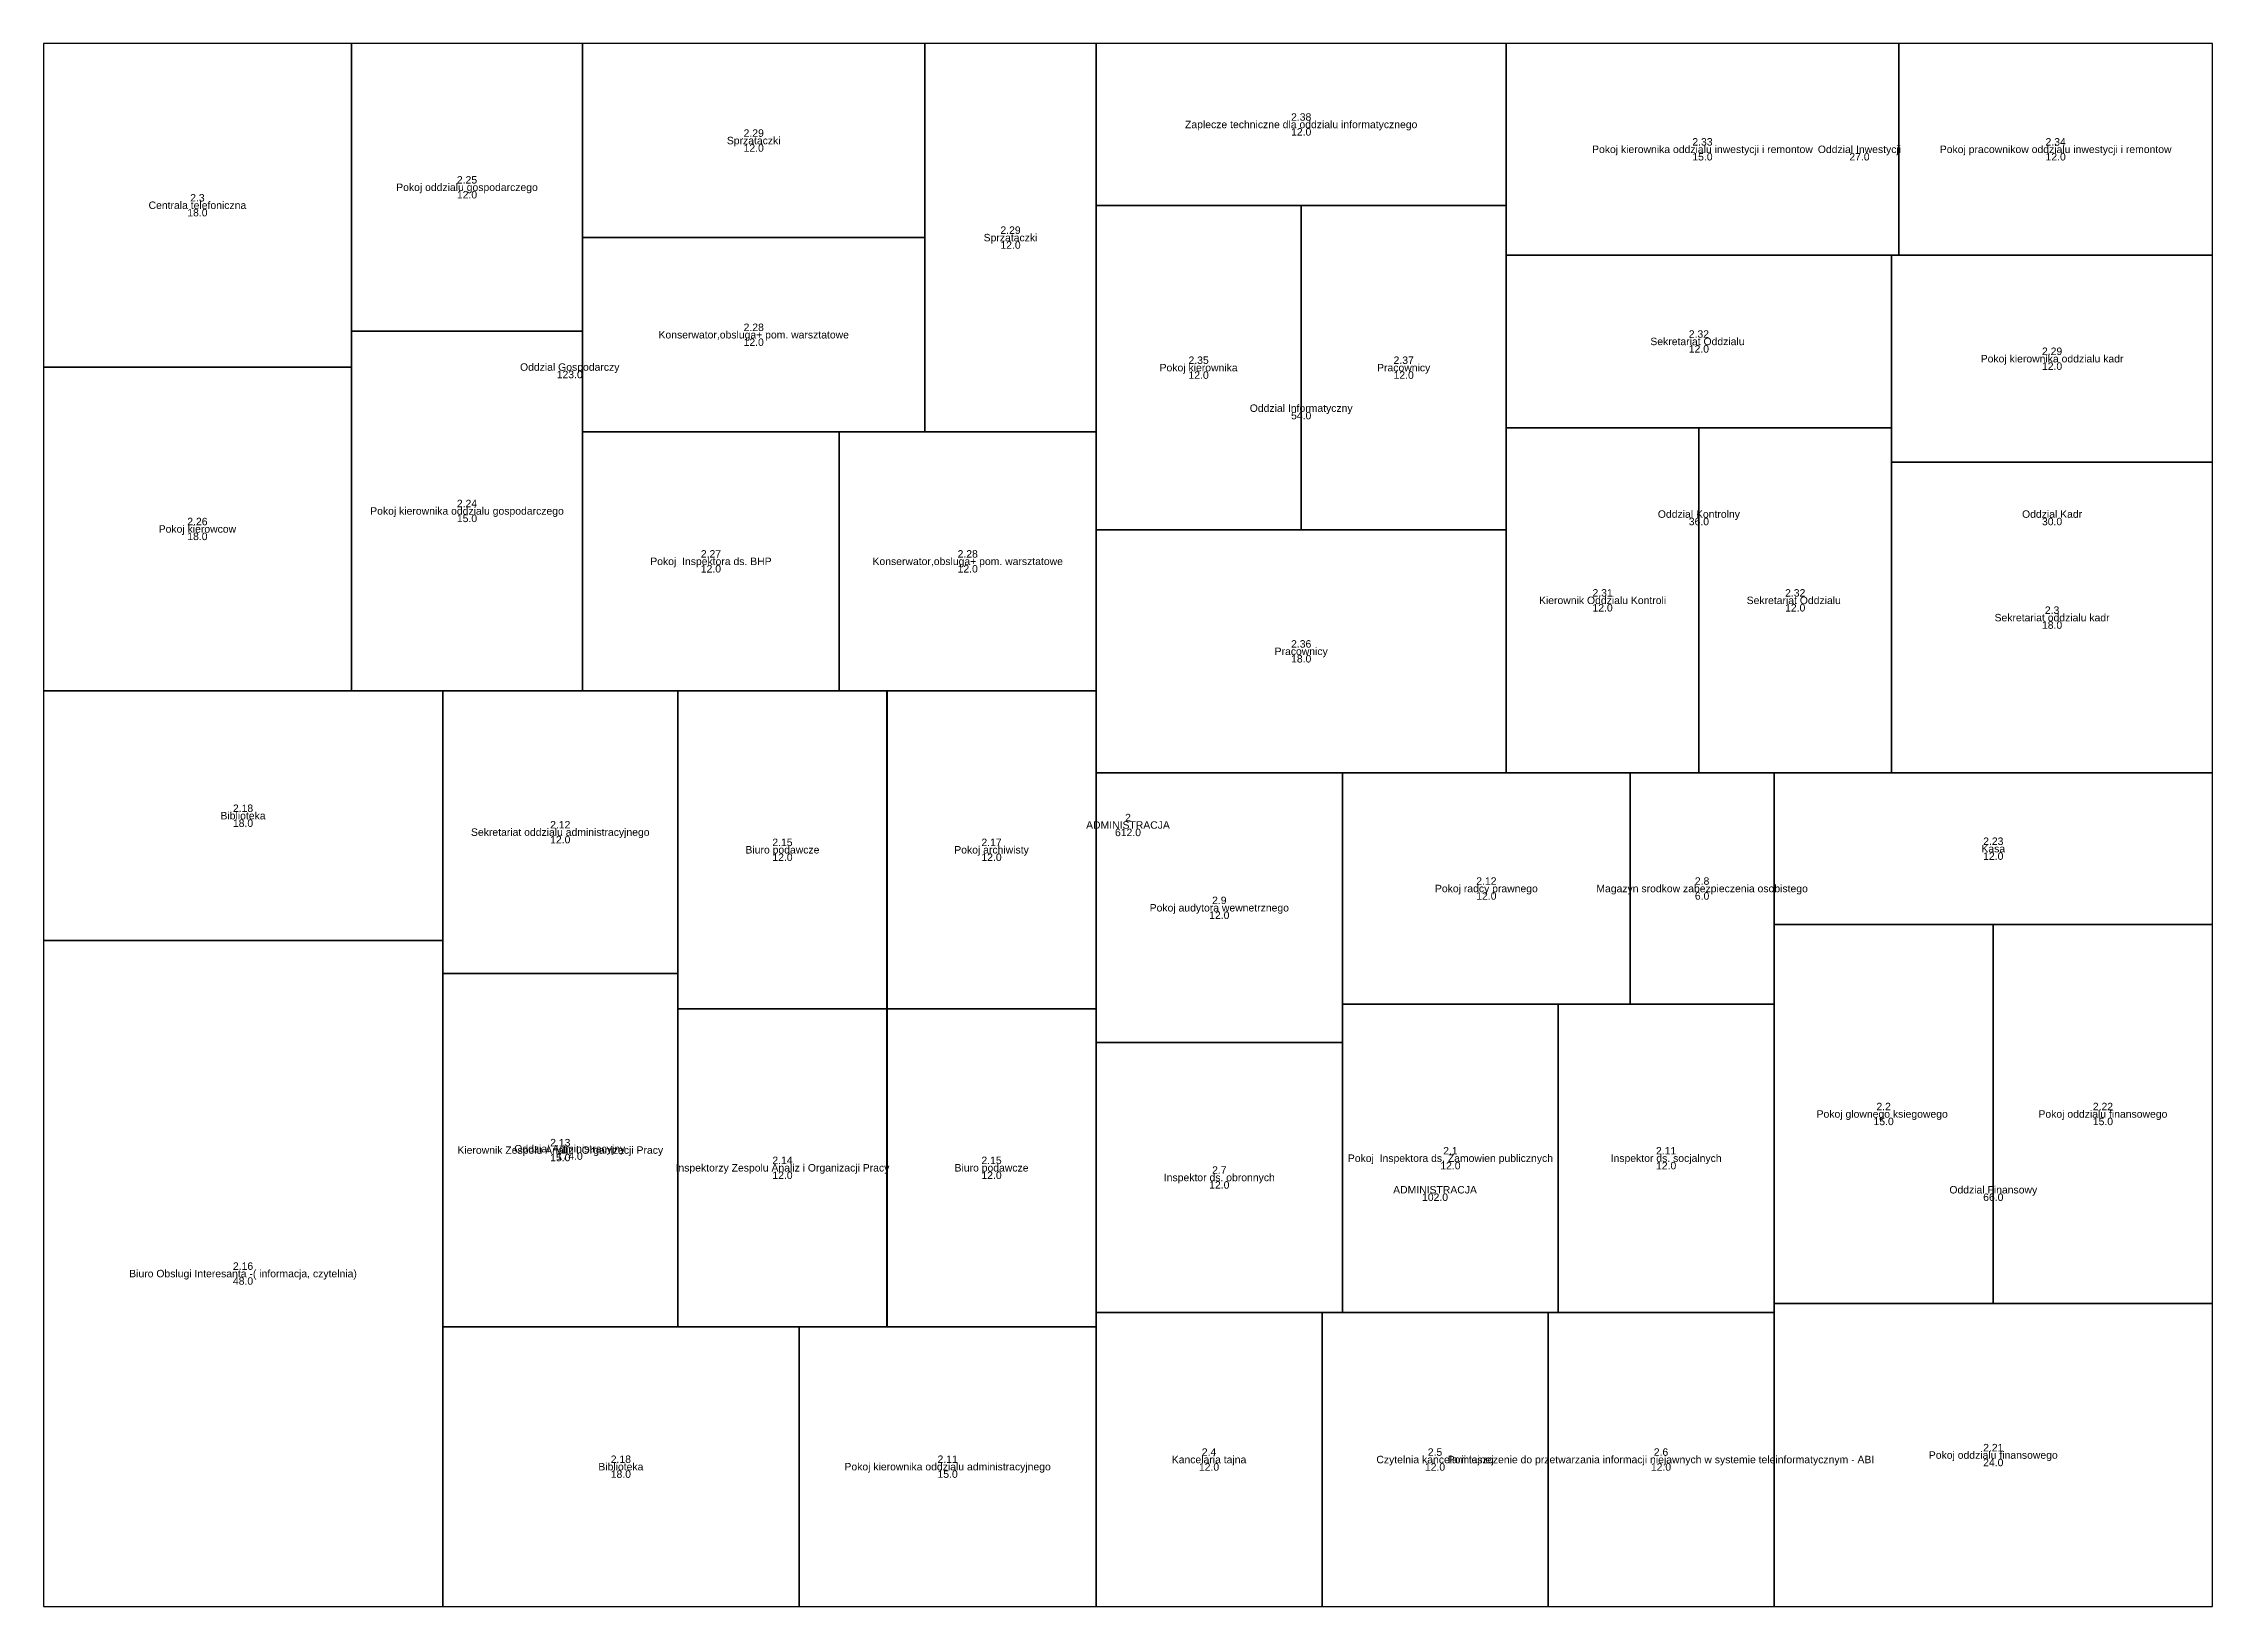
# Model space of a CAD drawing. Extents: x 0 to 217, y 0 to 21.
# Drawn here: x 179.1 to 208.25, y 0 to 21 of the extents above; entities that cross this region are included whole.
import ezdxf
from ezdxf.enums import TextEntityAlignment as Align

# ---------------------------------------------------------------- set-up
doc = ezdxf.new("R2010")
doc.units = 0
for name, color, linetype in [('PODWYDZIALY', 3, 'CONTINUOUS'), ('POMIESZCZENIA', 16, 'CONTINUOUS'), ('WYDZIALY', 2, 'CONTINUOUS')]:
    doc.layers.add(name, color=color, linetype=linetype)
doc.styles.get("Standard").update_dxf_attribs({"font": 'arial.ttf'})

# ---------------------------------------------------------------- blocks, each defined once
blk = doc.blocks.new('Area4')
at = {"color": 0}
blk.add_polyline3d([(0, 0, 0), (29.143, 0, 0), (29.143, 21, 0), (0, 21, 0), (0, 0, 0)], dxfattribs=at)
blk = doc.blocks.new('Area234')
at = {"color": 0}
blk.add_polyline3d([(0, 0, 0), (14.143, 0, 0), (14.143, 12.303, 0), (0, 12.303, 0), (0, 0, 0)], dxfattribs=at)
blk = doc.blocks.new('Area235')
at = {"color": 0}
blk.add_polyline3d([(0, 0, 0), (14.143, 0, 0), (14.143, 8.697, 0), (0, 8.697, 0), (0, 0, 0)], dxfattribs=at)
blk = doc.blocks.new('Area236')
at = {"color": 0}
blk.add_polyline3d([(0, 0, 0), (9.107, 0, 0), (9.107, 11.2, 0), (0, 11.2, 0), (0, 0, 0)], dxfattribs=at)
blk = doc.blocks.new('Area237')
at = {"color": 0}
blk.add_polyline3d([(0, 0, 0), (5.893, 0, 0), (5.893, 11.2, 0), (0, 11.2, 0), (0, 0, 0)], dxfattribs=at)
blk = doc.blocks.new('Area238')
at = {"color": 0}
blk.add_polyline3d([(0, 0, 0), (5.51, 0, 0), (5.51, 9.8, 0), (0, 9.8, 0), (0, 0, 0)], dxfattribs=at)
blk = doc.blocks.new('Area239')
at = {"color": 0}
blk.add_polyline3d([(0, 0, 0), (5.176, 0, 0), (5.176, 6.955, 0), (0, 6.955, 0), (0, 0, 0)], dxfattribs=at)
blk = doc.blocks.new('Area240')
at = {"color": 0}
blk.add_polyline3d([(0, 0, 0), (4.314, 0, 0), (4.314, 6.955, 0), (0, 6.955, 0), (0, 0, 0)], dxfattribs=at)
blk = doc.blocks.new('Area241')
at = {"color": 0}
blk.add_polyline3d([(0, 0, 0), (9.49, 0, 0), (9.49, 2.845, 0), (0, 2.845, 0), (0, 0, 0)], dxfattribs=at)
blk = doc.blocks.new('Area242')
at = {"color": 0}
blk.add_polyline3d([(0, 0, 0), (5.365, 0, 0), (5.365, 8.948, 0), (0, 8.948, 0), (0, 0, 0)], dxfattribs=at)
blk = doc.blocks.new('Area243')
at = {"color": 0}
blk.add_polyline3d([(0, 0, 0), (5.365, 0, 0), (5.365, 3.355, 0), (0, 3.355, 0), (0, 0, 0)], dxfattribs=at)
blk = doc.blocks.new('Area244')
at = {"color": 0}
blk.add_polyline3d([(0, 0, 0), (4.788, 0, 0), (4.788, 3.759, 0), (0, 3.759, 0), (0, 0, 0)], dxfattribs=at)
blk = doc.blocks.new('Area245')
at = {"color": 0}
blk.add_polyline3d([(0, 0, 0), (3.99, 0, 0), (3.99, 3.759, 0), (0, 3.759, 0), (0, 0, 0)], dxfattribs=at)
blk = doc.blocks.new('Area246')
at = {"color": 0}
blk.add_polyline3d([(0, 0, 0), (3.16, 0, 0), (3.16, 4.747, 0), (0, 4.747, 0), (0, 0, 0)], dxfattribs=at)
blk = doc.blocks.new('Area247')
at = {"color": 0}
blk.add_polyline3d([(0, 0, 0), (3.16, 0, 0), (3.16, 3.797, 0), (0, 3.797, 0), (0, 0, 0)], dxfattribs=at)
blk = doc.blocks.new('Area248')
at = {"color": 0}
blk.add_polyline3d([(0, 0, 0), (2.809, 0, 0), (2.809, 4.272, 0), (0, 4.272, 0), (0, 0, 0)], dxfattribs=at)
blk = doc.blocks.new('Area249')
at = {"color": 0}
blk.add_polyline3d([(0, 0, 0), (2.809, 0, 0), (2.809, 4.272, 0), (0, 4.272, 0), (0, 0, 0)], dxfattribs=at)
blk = doc.blocks.new('Area250')
at = {"color": 0}
blk.add_polyline3d([(0, 0, 0), (2.809, 0, 0), (2.809, 4.272, 0), (0, 4.272, 0), (0, 0, 0)], dxfattribs=at)
blk = doc.blocks.new('Area251')
at = {"color": 0}
blk.add_polyline3d([(0, 0, 0), (2.809, 0, 0), (2.809, 4.272, 0), (0, 4.272, 0), (0, 0, 0)], dxfattribs=at)
blk = doc.blocks.new('Area252')
at = {"color": 0}
blk.add_polyline3d([(0, 0, 0), (4.139, 0, 0), (4.139, 4.348, 0), (0, 4.348, 0), (0, 0, 0)], dxfattribs=at)
blk = doc.blocks.new('Area253')
at = {"color": 0}
blk.add_polyline3d([(0, 0, 0), (4.139, 0, 0), (4.139, 4.348, 0), (0, 4.348, 0), (0, 0, 0)], dxfattribs=at)
blk = doc.blocks.new('Area254')
at = {"color": 0}
blk.add_polyline3d([(0, 0, 0), (3.105, 0, 0), (3.105, 4.832, 0), (0, 4.832, 0), (0, 0, 0)], dxfattribs=at)
blk = doc.blocks.new('Area255')
at = {"color": 0}
blk.add_polyline3d([(0, 0, 0), (3.105, 0, 0), (3.105, 3.865, 0), (0, 3.865, 0), (0, 0, 0)], dxfattribs=at)
blk = doc.blocks.new('Area256')
at = {"color": 0}
blk.add_polyline3d([(0, 0, 0), (3.449, 0, 0), (3.449, 3.479, 0), (0, 3.479, 0), (0, 0, 0)], dxfattribs=at)
blk = doc.blocks.new('Area257')
at = {"color": 0}
blk.add_polyline3d([(0, 0, 0), (3.449, 0, 0), (3.449, 3.479, 0), (0, 3.479, 0), (0, 0, 0)], dxfattribs=at)
blk = doc.blocks.new('Area258')
at = {"color": 0}
blk.add_polyline3d([(0, 0, 0), (4.599, 0, 0), (4.599, 2.609, 0), (0, 2.609, 0), (0, 0, 0)], dxfattribs=at)
blk = doc.blocks.new('Area259')
at = {"color": 0}
blk.add_polyline3d([(0, 0, 0), (4.599, 0, 0), (4.599, 2.609, 0), (0, 2.609, 0), (0, 0, 0)], dxfattribs=at)
blk = doc.blocks.new('Area260')
at = {"color": 0}
blk.add_polyline3d([(0, 0, 0), (2.3, 0, 0), (2.3, 5.218, 0), (0, 5.218, 0), (0, 0, 0)], dxfattribs=at)
blk = doc.blocks.new('Area261')
at = {"color": 0}
blk.add_polyline3d([(0, 0, 0), (3.036, 0, 0), (3.036, 3.953, 0), (0, 3.953, 0), (0, 0, 0)], dxfattribs=at)
blk = doc.blocks.new('Area262')
at = {"color": 0}
blk.add_polyline3d([(0, 0, 0), (3.036, 0, 0), (3.036, 3.953, 0), (0, 3.953, 0), (0, 0, 0)], dxfattribs=at)
blk = doc.blocks.new('Area263')
at = {"color": 0}
blk.add_polyline3d([(0, 0, 0), (3.036, 0, 0), (3.036, 3.953, 0), (0, 3.953, 0), (0, 0, 0)], dxfattribs=at)
blk = doc.blocks.new('Area264')
at = {"color": 0}
blk.add_polyline3d([(0, 0, 0), (3.312, 0, 0), (3.312, 3.624, 0), (0, 3.624, 0), (0, 0, 0)], dxfattribs=at)
blk = doc.blocks.new('Area265')
at = {"color": 0}
blk.add_polyline3d([(0, 0, 0), (3.312, 0, 0), (3.312, 3.624, 0), (0, 3.624, 0), (0, 0, 0)], dxfattribs=at)
blk = doc.blocks.new('Area266')
at = {"color": 0}
blk.add_polyline3d([(0, 0, 0), (2.898, 0, 0), (2.898, 4.141, 0), (0, 4.141, 0), (0, 0, 0)], dxfattribs=at)
blk = doc.blocks.new('Area267')
at = {"color": 0}
blk.add_polyline3d([(0, 0, 0), (2.898, 0, 0), (2.898, 4.141, 0), (0, 4.141, 0), (0, 0, 0)], dxfattribs=at)
blk = doc.blocks.new('Area268')
at = {"color": 0}
blk.add_polyline3d([(0, 0, 0), (3.864, 0, 0), (3.864, 3.106, 0), (0, 3.106, 0), (0, 0, 0)], dxfattribs=at)
blk = doc.blocks.new('Area269')
at = {"color": 0}
blk.add_polyline3d([(0, 0, 0), (1.932, 0, 0), (1.932, 3.106, 0), (0, 3.106, 0), (0, 0, 0)], dxfattribs=at)
blk = doc.blocks.new('Area270')
at = {"color": 0}
blk.add_polyline3d([(0, 0, 0), (5.893, 0, 0), (5.893, 4.073, 0), (0, 4.073, 0), (0, 0, 0)], dxfattribs=at)
blk = doc.blocks.new('Area271')
at = {"color": 0}
blk.add_polyline3d([(0, 0, 0), (2.946, 0, 0), (2.946, 5.091, 0), (0, 5.091, 0), (0, 0, 0)], dxfattribs=at)
blk = doc.blocks.new('Area272')
at = {"color": 0}
blk.add_polyline3d([(0, 0, 0), (2.946, 0, 0), (2.946, 5.091, 0), (0, 5.091, 0), (0, 0, 0)], dxfattribs=at)
blk = doc.blocks.new('Area273')
at = {"color": 0}
blk.add_polyline3d([(0, 0, 0), (5.893, 0, 0), (5.893, 2.036, 0), (0, 2.036, 0), (0, 0, 0)], dxfattribs=at)
blk = doc.blocks.new('Area274')
at = {"color": 0}
blk.add_polyline3d([(0, 0, 0), (5.51, 0, 0), (5.51, 3.267, 0), (0, 3.267, 0), (0, 0, 0)], dxfattribs=at)
blk = doc.blocks.new('Area275')
at = {"color": 0}
blk.add_polyline3d([(0, 0, 0), (2.755, 0, 0), (2.755, 4.356, 0), (0, 4.356, 0), (0, 0, 0)], dxfattribs=at)
blk = doc.blocks.new('Area276')
at = {"color": 0}
blk.add_polyline3d([(0, 0, 0), (2.755, 0, 0), (2.755, 4.356, 0), (0, 4.356, 0), (0, 0, 0)], dxfattribs=at)
blk = doc.blocks.new('Area277')
at = {"color": 0}
blk.add_polyline3d([(0, 0, 0), (5.51, 0, 0), (5.51, 2.178, 0), (0, 2.178, 0), (0, 0, 0)], dxfattribs=at)
blk = doc.blocks.new('Area278')
at = {"color": 0}
blk.add_polyline3d([(0, 0, 0), (2.588, 0, 0), (2.588, 4.637, 0), (0, 4.637, 0), (0, 0, 0)], dxfattribs=at)
blk = doc.blocks.new('Area279')
at = {"color": 0}
blk.add_polyline3d([(0, 0, 0), (2.588, 0, 0), (2.588, 4.637, 0), (0, 4.637, 0), (0, 0, 0)], dxfattribs=at)
blk = doc.blocks.new('Area280')
at = {"color": 0}
blk.add_polyline3d([(0, 0, 0), (5.176, 0, 0), (5.176, 2.318, 0), (0, 2.318, 0), (0, 0, 0)], dxfattribs=at)
blk = doc.blocks.new('Area281')
at = {"color": 0}
blk.add_polyline3d([(0, 0, 0), (4.314, 0, 0), (4.314, 4.173, 0), (0, 4.173, 0), (0, 0, 0)], dxfattribs=at)
blk = doc.blocks.new('Area282')
at = {"color": 0}
blk.add_polyline3d([(0, 0, 0), (4.314, 0, 0), (4.314, 2.782, 0), (0, 2.782, 0), (0, 0, 0)], dxfattribs=at)
blk = doc.blocks.new('Area283')
at = {"color": 0}
blk.add_polyline3d([(0, 0, 0), (5.272, 0, 0), (5.272, 2.845, 0), (0, 2.845, 0), (0, 0, 0)], dxfattribs=at)
blk = doc.blocks.new('Area284')
at = {"color": 0}
blk.add_polyline3d([(0, 0, 0), (4.218, 0, 0), (4.218, 2.845, 0), (0, 2.845, 0), (0, 0, 0)], dxfattribs=at)

msp = doc.modelspace()

# ---------------------------------------------------------------- block references
at = {"layer": 'PODWYDZIALY', "color": 10}
ref = msp.add_blockref('Area235', (179.105, 12.303), dxfattribs=at)
ref.add_attrib('NAME', 'Oddzial Gospodarczy', dxfattribs={"layer": '0', "color": 0, "height": 0.1}).set_placement((186.176, 16.652), align=Align.MIDDLE_CENTER)
ref.add_attrib('POW', '123.0', dxfattribs={"layer": '0', "color": 0, "height": 0.1}).set_placement((186.176, 16.552), align=Align.MIDDLE_CENTER)
ref = msp.add_blockref('Area238', (193.248, 11.2), dxfattribs=at)
ref.add_attrib('NAME', 'Oddzial Informatyczny', dxfattribs={"layer": '0', "color": 0, "height": 0.1}).set_placement((196.003, 16.1), align=Align.MIDDLE_CENTER)
ref.add_attrib('POW', '54.0', dxfattribs={"layer": '0', "color": 0, "height": 0.1}).set_placement((196.003, 16), align=Align.MIDDLE_CENTER)
ref = msp.add_blockref('Area241', (198.758, 18.155), dxfattribs=at)
ref.add_attrib('NAME', 'Oddzial Inwestycji', dxfattribs={"layer": '0', "color": 0, "height": 0.1}).set_placement((203.503, 19.577), align=Align.MIDDLE_CENTER)
ref.add_attrib('POW', '27.0', dxfattribs={"layer": '0', "color": 0, "height": 0.1}).set_placement((203.503, 19.477), align=Align.MIDDLE_CENTER)
ref = msp.add_blockref('Area239', (198.758, 11.2), dxfattribs=at)
ref.add_attrib('NAME', 'Oddzial Kontrolny', dxfattribs={"layer": '0', "color": 0, "height": 0.1}).set_placement((201.346, 14.677), align=Align.MIDDLE_CENTER)
ref.add_attrib('POW', '36.0', dxfattribs={"layer": '0', "color": 0, "height": 0.1}).set_placement((201.346, 14.577), align=Align.MIDDLE_CENTER)
ref = msp.add_blockref('Area240', (203.934, 11.2), dxfattribs=at)
ref.add_attrib('NAME', 'Oddzial Kadr', dxfattribs={"layer": '0', "color": 0, "height": 0.1}).set_placement((206.091, 14.677), align=Align.MIDDLE_CENTER)
ref.add_attrib('POW', '30.0', dxfattribs={"layer": '0', "color": 0, "height": 0.1}).set_placement((206.091, 14.577), align=Align.MIDDLE_CENTER)
ref = msp.add_blockref('Area234', (179.105, 0), dxfattribs=at)
ref.add_attrib('NAME', 'Oddzial Administracyjny', dxfattribs={"layer": '0', "color": 0, "height": 0.1}).set_placement((186.176, 6.152), align=Align.MIDDLE_CENTER)
ref.add_attrib('POW', '174.0', dxfattribs={"layer": '0', "color": 0, "height": 0.1}).set_placement((186.176, 6.052), align=Align.MIDDLE_CENTER)
ref = msp.add_blockref('Area236', (193.248, 0), dxfattribs=at)
ref.add_attrib('NAME', 'ADMINISTRACJA', dxfattribs={"layer": '0', "color": 0, "height": 0.1}).set_placement((197.801, 5.6), align=Align.MIDDLE_CENTER)
ref.add_attrib('POW', '102.0', dxfattribs={"layer": '0', "color": 0, "height": 0.1}).set_placement((197.801, 5.5), align=Align.MIDDLE_CENTER)
ref = msp.add_blockref('Area237', (202.355, 0), dxfattribs=at)
ref.add_attrib('NAME', 'Oddzial Finansowy', dxfattribs={"layer": '0', "color": 0, "height": 0.1}).set_placement((205.301, 5.6), align=Align.MIDDLE_CENTER)
ref.add_attrib('POW', '66.0', dxfattribs={"layer": '0', "color": 0, "height": 0.1}).set_placement((205.301, 5.5), align=Align.MIDDLE_CENTER)
at = {"layer": 'POMIESZCZENIA', "color": 10}
ref = msp.add_blockref('Area253', (179.105, 16.652), dxfattribs=at)
ref.add_attrib('NAME', 'Centrala telefoniczna', dxfattribs={"layer": '0', "color": 0, "height": 0.1}).set_placement((181.174, 18.826), align=Align.MIDDLE_CENTER)
ref.add_attrib('POW', '18.0', dxfattribs={"layer": '0', "color": 0, "height": 0.1}).set_placement((181.174, 18.726), align=Align.MIDDLE_CENTER)
ref.add_attrib('NR', '2.3', dxfattribs={"layer": '0', "color": 0, "height": 0.1}).set_placement((181.174, 18.926), align=Align.MIDDLE_CENTER)
ref = msp.add_blockref('Area255', (183.244, 17.135), dxfattribs=at)
ref.add_attrib('NAME', 'Pokoj oddzialu gospodarczego', dxfattribs={"layer": '0', "color": 0, "height": 0.1}).set_placement((184.796, 19.067), align=Align.MIDDLE_CENTER)
ref.add_attrib('POW', '12.0', dxfattribs={"layer": '0', "color": 0, "height": 0.1}).set_placement((184.796, 18.967), align=Align.MIDDLE_CENTER)
ref.add_attrib('NR', '2.25', dxfattribs={"layer": '0', "color": 0, "height": 0.1}).set_placement((184.796, 19.167), align=Align.MIDDLE_CENTER)
ref = msp.add_blockref('Area259', (186.349, 18.391), dxfattribs=at)
ref.add_attrib('NAME', 'Sprzataczki', dxfattribs={"layer": '0', "color": 0, "height": 0.1}).set_placement((188.648, 19.695), align=Align.MIDDLE_CENTER)
ref.add_attrib('POW', '12.0', dxfattribs={"layer": '0', "color": 0, "height": 0.1}).set_placement((188.648, 19.595), align=Align.MIDDLE_CENTER)
ref.add_attrib('NR', '2.29', dxfattribs={"layer": '0', "color": 0, "height": 0.1}).set_placement((188.648, 19.795), align=Align.MIDDLE_CENTER)
ref = msp.add_blockref('Area260', (190.948, 15.782), dxfattribs=at)
ref.add_attrib('NAME', 'Sprzataczki', dxfattribs={"layer": '0', "color": 0, "height": 0.1}).set_placement((192.098, 18.391), align=Align.MIDDLE_CENTER)
ref.add_attrib('POW', '12.0', dxfattribs={"layer": '0', "color": 0, "height": 0.1}).set_placement((192.098, 18.291), align=Align.MIDDLE_CENTER)
ref.add_attrib('NR', '2.29', dxfattribs={"layer": '0', "color": 0, "height": 0.1}).set_placement((192.098, 18.491), align=Align.MIDDLE_CENTER)
ref = msp.add_blockref('Area277', (193.248, 18.822), dxfattribs=at)
ref.add_attrib('NAME', 'Zaplecze techniczne dla oddzialu informatycznego', dxfattribs={"layer": '0', "color": 0, "height": 0.1}).set_placement((196.003, 19.911), align=Align.MIDDLE_CENTER)
ref.add_attrib('POW', '12.0', dxfattribs={"layer": '0', "color": 0, "height": 0.1}).set_placement((196.003, 19.811), align=Align.MIDDLE_CENTER)
ref.add_attrib('NR', '2.38', dxfattribs={"layer": '0', "color": 0, "height": 0.1}).set_placement((196.003, 20.011), align=Align.MIDDLE_CENTER)
ref = msp.add_blockref('Area283', (198.758, 18.155), dxfattribs=at)
ref.add_attrib('NAME', 'Pokoj kierownika oddzialu inwestycji i remontow', dxfattribs={"layer": '0', "color": 0, "height": 0.1}).set_placement((201.394, 19.577), align=Align.MIDDLE_CENTER)
ref.add_attrib('POW', '15.0', dxfattribs={"layer": '0', "color": 0, "height": 0.1}).set_placement((201.394, 19.477), align=Align.MIDDLE_CENTER)
ref.add_attrib('NR', '2.33', dxfattribs={"layer": '0', "color": 0, "height": 0.1}).set_placement((201.394, 19.677), align=Align.MIDDLE_CENTER)
ref = msp.add_blockref('Area284', (204.03, 18.155), dxfattribs=at)
ref.add_attrib('NAME', 'Pokoj pracownikow oddzialu inwestycji i remontow', dxfattribs={"layer": '0', "color": 0, "height": 0.1}).set_placement((206.139, 19.577), align=Align.MIDDLE_CENTER)
ref.add_attrib('POW', '12.0', dxfattribs={"layer": '0', "color": 0, "height": 0.1}).set_placement((206.139, 19.477), align=Align.MIDDLE_CENTER)
ref.add_attrib('NR', '2.34', dxfattribs={"layer": '0', "color": 0, "height": 0.1}).set_placement((206.139, 19.677), align=Align.MIDDLE_CENTER)
ref = msp.add_blockref('Area275', (193.248, 14.467), dxfattribs=at)
ref.add_attrib('NAME', 'Pokoj kierownika', dxfattribs={"layer": '0', "color": 0, "height": 0.1}).set_placement((194.625, 16.644), align=Align.MIDDLE_CENTER)
ref.add_attrib('POW', '12.0', dxfattribs={"layer": '0', "color": 0, "height": 0.1}).set_placement((194.625, 16.544), align=Align.MIDDLE_CENTER)
ref.add_attrib('NR', '2.35', dxfattribs={"layer": '0', "color": 0, "height": 0.1}).set_placement((194.625, 16.744), align=Align.MIDDLE_CENTER)
ref = msp.add_blockref('Area276', (196.003, 14.467), dxfattribs=at)
ref.add_attrib('NAME', 'Pracownicy', dxfattribs={"layer": '0', "color": 0, "height": 0.1}).set_placement((197.38, 16.644), align=Align.MIDDLE_CENTER)
ref.add_attrib('POW', '12.0', dxfattribs={"layer": '0', "color": 0, "height": 0.1}).set_placement((197.38, 16.544), align=Align.MIDDLE_CENTER)
ref.add_attrib('NR', '2.37', dxfattribs={"layer": '0', "color": 0, "height": 0.1}).set_placement((197.38, 16.744), align=Align.MIDDLE_CENTER)
ref = msp.add_blockref('Area258', (186.349, 15.782), dxfattribs=at)
ref.add_attrib('NAME', 'Konserwator,obsluga+ pom. warsztatowe', dxfattribs={"layer": '0', "color": 0, "height": 0.1}).set_placement((188.648, 17.086), align=Align.MIDDLE_CENTER)
ref.add_attrib('POW', '12.0', dxfattribs={"layer": '0', "color": 0, "height": 0.1}).set_placement((188.648, 16.986), align=Align.MIDDLE_CENTER)
ref.add_attrib('NR', '2.28', dxfattribs={"layer": '0', "color": 0, "height": 0.1}).set_placement((188.648, 17.186), align=Align.MIDDLE_CENTER)
ref = msp.add_blockref('Area280', (198.758, 15.837), dxfattribs=at)
ref.add_attrib('NAME', 'Sekretariat Oddzialu ', dxfattribs={"layer": '0', "color": 0, "height": 0.1}).set_placement((201.346, 16.996), align=Align.MIDDLE_CENTER)
ref.add_attrib('POW', '12.0', dxfattribs={"layer": '0', "color": 0, "height": 0.1}).set_placement((201.346, 16.896), align=Align.MIDDLE_CENTER)
ref.add_attrib('NR', '2.32', dxfattribs={"layer": '0', "color": 0, "height": 0.1}).set_placement((201.346, 17.096), align=Align.MIDDLE_CENTER)
ref = msp.add_blockref('Area282', (203.934, 15.373), dxfattribs=at)
ref.add_attrib('NAME', 'Pokoj kierownika oddzialu kadr', dxfattribs={"layer": '0', "color": 0, "height": 0.1}).set_placement((206.091, 16.764), align=Align.MIDDLE_CENTER)
ref.add_attrib('POW', '12.0', dxfattribs={"layer": '0', "color": 0, "height": 0.1}).set_placement((206.091, 16.664), align=Align.MIDDLE_CENTER)
ref.add_attrib('NR', '2.29', dxfattribs={"layer": '0', "color": 0, "height": 0.1}).set_placement((206.091, 16.864), align=Align.MIDDLE_CENTER)
ref = msp.add_blockref('Area254', (183.244, 12.303), dxfattribs=at)
ref.add_attrib('NAME', 'Pokoj kierownika oddzialu gospodarczego', dxfattribs={"layer": '0', "color": 0, "height": 0.1}).set_placement((184.796, 14.719), align=Align.MIDDLE_CENTER)
ref.add_attrib('POW', '15.0', dxfattribs={"layer": '0', "color": 0, "height": 0.1}).set_placement((184.796, 14.619), align=Align.MIDDLE_CENTER)
ref.add_attrib('NR', '2.24', dxfattribs={"layer": '0', "color": 0, "height": 0.1}).set_placement((184.796, 14.819), align=Align.MIDDLE_CENTER)
ref = msp.add_blockref('Area252', (179.105, 12.303), dxfattribs=at)
ref.add_attrib('NAME', 'Pokoj kierowcow', dxfattribs={"layer": '0', "color": 0, "height": 0.1}).set_placement((181.174, 14.477), align=Align.MIDDLE_CENTER)
ref.add_attrib('POW', '18.0', dxfattribs={"layer": '0', "color": 0, "height": 0.1}).set_placement((181.174, 14.377), align=Align.MIDDLE_CENTER)
ref.add_attrib('NR', '2.26', dxfattribs={"layer": '0', "color": 0, "height": 0.1}).set_placement((181.174, 14.577), align=Align.MIDDLE_CENTER)
ref = msp.add_blockref('Area256', (186.349, 12.303), dxfattribs=at)
ref.add_attrib('NAME', 'Pokoj  Inspektora ds. BHP', dxfattribs={"layer": '0', "color": 0, "height": 0.1}).set_placement((188.073, 14.042), align=Align.MIDDLE_CENTER)
ref.add_attrib('POW', '12.0', dxfattribs={"layer": '0', "color": 0, "height": 0.1}).set_placement((188.073, 13.942), align=Align.MIDDLE_CENTER)
ref.add_attrib('NR', '2.27', dxfattribs={"layer": '0', "color": 0, "height": 0.1}).set_placement((188.073, 14.142), align=Align.MIDDLE_CENTER)
ref = msp.add_blockref('Area257', (189.798, 12.303), dxfattribs=at)
ref.add_attrib('NAME', 'Konserwator,obsluga+ pom. warsztatowe', dxfattribs={"layer": '0', "color": 0, "height": 0.1}).set_placement((191.523, 14.042), align=Align.MIDDLE_CENTER)
ref.add_attrib('POW', '12.0', dxfattribs={"layer": '0', "color": 0, "height": 0.1}).set_placement((191.523, 13.942), align=Align.MIDDLE_CENTER)
ref.add_attrib('NR', '2.28', dxfattribs={"layer": '0', "color": 0, "height": 0.1}).set_placement((191.523, 14.142), align=Align.MIDDLE_CENTER)
ref = msp.add_blockref('Area278', (198.758, 11.2), dxfattribs=at)
ref.add_attrib('NAME', 'Kierownik Oddzialu Kontroli', dxfattribs={"layer": '0', "color": 0, "height": 0.1}).set_placement((200.052, 13.518), align=Align.MIDDLE_CENTER)
ref.add_attrib('POW', '12.0', dxfattribs={"layer": '0', "color": 0, "height": 0.1}).set_placement((200.052, 13.418), align=Align.MIDDLE_CENTER)
ref.add_attrib('NR', '2.31', dxfattribs={"layer": '0', "color": 0, "height": 0.1}).set_placement((200.052, 13.618), align=Align.MIDDLE_CENTER)
ref = msp.add_blockref('Area279', (201.346, 11.2), dxfattribs=at)
ref.add_attrib('NAME', 'Sekretariat Oddzialu ', dxfattribs={"layer": '0', "color": 0, "height": 0.1}).set_placement((202.64, 13.518), align=Align.MIDDLE_CENTER)
ref.add_attrib('POW', '12.0', dxfattribs={"layer": '0', "color": 0, "height": 0.1}).set_placement((202.64, 13.418), align=Align.MIDDLE_CENTER)
ref.add_attrib('NR', '2.32', dxfattribs={"layer": '0', "color": 0, "height": 0.1}).set_placement((202.64, 13.618), align=Align.MIDDLE_CENTER)
ref = msp.add_blockref('Area281', (203.934, 11.2), dxfattribs=at)
ref.add_attrib('NAME', 'Sekretariat oddzialu kadr', dxfattribs={"layer": '0', "color": 0, "height": 0.1}).set_placement((206.091, 13.286), align=Align.MIDDLE_CENTER)
ref.add_attrib('POW', '18.0', dxfattribs={"layer": '0', "color": 0, "height": 0.1}).set_placement((206.091, 13.186), align=Align.MIDDLE_CENTER)
ref.add_attrib('NR', '2.3', dxfattribs={"layer": '0', "color": 0, "height": 0.1}).set_placement((206.091, 13.386), align=Align.MIDDLE_CENTER)
ref = msp.add_blockref('Area274', (193.248, 11.2), dxfattribs=at)
ref.add_attrib('NAME', 'Pracownicy', dxfattribs={"layer": '0', "color": 0, "height": 0.1}).set_placement((196.003, 12.833), align=Align.MIDDLE_CENTER)
ref.add_attrib('POW', '18.0', dxfattribs={"layer": '0', "color": 0, "height": 0.1}).set_placement((196.003, 12.733), align=Align.MIDDLE_CENTER)
ref.add_attrib('NR', '2.36', dxfattribs={"layer": '0', "color": 0, "height": 0.1}).set_placement((196.003, 12.933), align=Align.MIDDLE_CENTER)
ref = msp.add_blockref('Area243', (179.105, 8.948), dxfattribs=at)
ref.add_attrib('NAME', 'Biblioteka', dxfattribs={"layer": '0', "color": 0, "height": 0.1}).set_placement((181.787, 10.625), align=Align.MIDDLE_CENTER)
ref.add_attrib('POW', '18.0', dxfattribs={"layer": '0', "color": 0, "height": 0.1}).set_placement((181.787, 10.525), align=Align.MIDDLE_CENTER)
ref.add_attrib('NR', '2.18', dxfattribs={"layer": '0', "color": 0, "height": 0.1}).set_placement((181.787, 10.725), align=Align.MIDDLE_CENTER)
ref = msp.add_blockref('Area247', (184.469, 8.506), dxfattribs=at)
ref.add_attrib('NAME', 'Sekretariat oddzialu administracyjnego', dxfattribs={"layer": '0', "color": 0, "height": 0.1}).set_placement((186.049, 10.404), align=Align.MIDDLE_CENTER)
ref.add_attrib('POW', '12.0', dxfattribs={"layer": '0', "color": 0, "height": 0.1}).set_placement((186.049, 10.304), align=Align.MIDDLE_CENTER)
ref.add_attrib('NR', '2.12', dxfattribs={"layer": '0', "color": 0, "height": 0.1}).set_placement((186.049, 10.504), align=Align.MIDDLE_CENTER)
ref = msp.add_blockref('Area250', (187.629, 8.031), dxfattribs=at)
ref.add_attrib('NAME', 'Biuro podawcze', dxfattribs={"layer": '0', "color": 0, "height": 0.1}).set_placement((189.034, 10.167), align=Align.MIDDLE_CENTER)
ref.add_attrib('POW', '12.0', dxfattribs={"layer": '0', "color": 0, "height": 0.1}).set_placement((189.034, 10.067), align=Align.MIDDLE_CENTER)
ref.add_attrib('NR', '2.15', dxfattribs={"layer": '0', "color": 0, "height": 0.1}).set_placement((189.034, 10.267), align=Align.MIDDLE_CENTER)
ref = msp.add_blockref('Area251', (190.439, 8.031), dxfattribs=at)
ref.add_attrib('NAME', 'Pokoj archiwisty', dxfattribs={"layer": '0', "color": 0, "height": 0.1}).set_placement((191.843, 10.167), align=Align.MIDDLE_CENTER)
ref.add_attrib('POW', '12.0', dxfattribs={"layer": '0', "color": 0, "height": 0.1}).set_placement((191.843, 10.067), align=Align.MIDDLE_CENTER)
ref.add_attrib('NR', '2.17', dxfattribs={"layer": '0', "color": 0, "height": 0.1}).set_placement((191.843, 10.267), align=Align.MIDDLE_CENTER)
ref = msp.add_blockref('Area265', (193.248, 7.576), dxfattribs=at)
ref.add_attrib('NAME', 'Pokoj audytora wewnetrznego', dxfattribs={"layer": '0', "color": 0, "height": 0.1}).set_placement((194.903, 9.388), align=Align.MIDDLE_CENTER)
ref.add_attrib('POW', '12.0', dxfattribs={"layer": '0', "color": 0, "height": 0.1}).set_placement((194.903, 9.288), align=Align.MIDDLE_CENTER)
ref.add_attrib('NR', '2.9', dxfattribs={"layer": '0', "color": 0, "height": 0.1}).set_placement((194.903, 9.488), align=Align.MIDDLE_CENTER)
ref = msp.add_blockref('Area268', (196.559, 8.094), dxfattribs=at)
ref.add_attrib('NAME', 'Pokoj radcy prawnego', dxfattribs={"layer": '0', "color": 0, "height": 0.1}).set_placement((198.491, 9.647), align=Align.MIDDLE_CENTER)
ref.add_attrib('POW', '12.0', dxfattribs={"layer": '0', "color": 0, "height": 0.1}).set_placement((198.491, 9.547), align=Align.MIDDLE_CENTER)
ref.add_attrib('NR', '2.12', dxfattribs={"layer": '0', "color": 0, "height": 0.1}).set_placement((198.491, 9.747), align=Align.MIDDLE_CENTER)
ref = msp.add_blockref('Area269', (200.423, 8.094), dxfattribs=at)
ref.add_attrib('NAME', 'Magazyn srodkow zabezpieczenia osobistego', dxfattribs={"layer": '0', "color": 0, "height": 0.1}).set_placement((201.389, 9.647), align=Align.MIDDLE_CENTER)
ref.add_attrib('POW', '6.0', dxfattribs={"layer": '0', "color": 0, "height": 0.1}).set_placement((201.389, 9.547), align=Align.MIDDLE_CENTER)
ref.add_attrib('NR', '2.8', dxfattribs={"layer": '0', "color": 0, "height": 0.1}).set_placement((201.389, 9.747), align=Align.MIDDLE_CENTER)
ref = msp.add_blockref('Area273', (202.355, 9.164), dxfattribs=at)
ref.add_attrib('NAME', 'Kasa', dxfattribs={"layer": '0', "color": 0, "height": 0.1}).set_placement((205.301, 10.182), align=Align.MIDDLE_CENTER)
ref.add_attrib('POW', '12.0', dxfattribs={"layer": '0', "color": 0, "height": 0.1}).set_placement((205.301, 10.082), align=Align.MIDDLE_CENTER)
ref.add_attrib('NR', '2.23', dxfattribs={"layer": '0', "color": 0, "height": 0.1}).set_placement((205.301, 10.282), align=Align.MIDDLE_CENTER)
ref = msp.add_blockref('Area271', (202.355, 4.073), dxfattribs=at)
ref.add_attrib('NAME', 'Pokoj glownego ksiegowego ', dxfattribs={"layer": '0', "color": 0, "height": 0.1}).set_placement((203.828, 6.618), align=Align.MIDDLE_CENTER)
ref.add_attrib('POW', '15.0', dxfattribs={"layer": '0', "color": 0, "height": 0.1}).set_placement((203.828, 6.518), align=Align.MIDDLE_CENTER)
ref.add_attrib('NR', '2.2', dxfattribs={"layer": '0', "color": 0, "height": 0.1}).set_placement((203.828, 6.718), align=Align.MIDDLE_CENTER)
ref = msp.add_blockref('Area272', (205.301, 4.073), dxfattribs=at)
ref.add_attrib('NAME', 'Pokoj oddzialu finansowego', dxfattribs={"layer": '0', "color": 0, "height": 0.1}).set_placement((206.774, 6.618), align=Align.MIDDLE_CENTER)
ref.add_attrib('POW', '15.0', dxfattribs={"layer": '0', "color": 0, "height": 0.1}).set_placement((206.774, 6.518), align=Align.MIDDLE_CENTER)
ref.add_attrib('NR', '2.22', dxfattribs={"layer": '0', "color": 0, "height": 0.1}).set_placement((206.774, 6.718), align=Align.MIDDLE_CENTER)
ref = msp.add_blockref('Area242', (179.105, 0), dxfattribs=at)
ref.add_attrib('NAME', 'Biuro Obslugi Interesanta -( informacja, czytelnia)', dxfattribs={"layer": '0', "color": 0, "height": 0.1}).set_placement((181.787, 4.474), align=Align.MIDDLE_CENTER)
ref.add_attrib('POW', '48.0', dxfattribs={"layer": '0', "color": 0, "height": 0.1}).set_placement((181.787, 4.374), align=Align.MIDDLE_CENTER)
ref.add_attrib('NR', '2.16', dxfattribs={"layer": '0', "color": 0, "height": 0.1}).set_placement((181.787, 4.574), align=Align.MIDDLE_CENTER)
ref = msp.add_blockref('Area246', (184.469, 3.759), dxfattribs=at)
ref.add_attrib('NAME', 'Kierownik Zespolu Analiz i Organizacji Pracy', dxfattribs={"layer": '0', "color": 0, "height": 0.1}).set_placement((186.049, 6.133), align=Align.MIDDLE_CENTER)
ref.add_attrib('POW', '15.0', dxfattribs={"layer": '0', "color": 0, "height": 0.1}).set_placement((186.049, 6.033), align=Align.MIDDLE_CENTER)
ref.add_attrib('NR', '2.13', dxfattribs={"layer": '0', "color": 0, "height": 0.1}).set_placement((186.049, 6.233), align=Align.MIDDLE_CENTER)
ref = msp.add_blockref('Area248', (187.629, 3.759), dxfattribs=at)
ref.add_attrib('NAME', 'Inspektorzy Zespolu Analiz i Organizacji Pracy', dxfattribs={"layer": '0', "color": 0, "height": 0.1}).set_placement((189.034, 5.895), align=Align.MIDDLE_CENTER)
ref.add_attrib('POW', '12.0', dxfattribs={"layer": '0', "color": 0, "height": 0.1}).set_placement((189.034, 5.795), align=Align.MIDDLE_CENTER)
ref.add_attrib('NR', '2.14', dxfattribs={"layer": '0', "color": 0, "height": 0.1}).set_placement((189.034, 5.995), align=Align.MIDDLE_CENTER)
ref = msp.add_blockref('Area249', (190.439, 3.759), dxfattribs=at)
ref.add_attrib('NAME', 'Biuro podawcze', dxfattribs={"layer": '0', "color": 0, "height": 0.1}).set_placement((191.843, 5.895), align=Align.MIDDLE_CENTER)
ref.add_attrib('POW', '12.0', dxfattribs={"layer": '0', "color": 0, "height": 0.1}).set_placement((191.843, 5.795), align=Align.MIDDLE_CENTER)
ref.add_attrib('NR', '2.15', dxfattribs={"layer": '0', "color": 0, "height": 0.1}).set_placement((191.843, 5.995), align=Align.MIDDLE_CENTER)
ref = msp.add_blockref('Area266', (196.559, 3.953), dxfattribs=at)
ref.add_attrib('NAME', 'Pokoj  Inspektora ds. Zamowien publicznych', dxfattribs={"layer": '0', "color": 0, "height": 0.1}).set_placement((198.008, 6.024), align=Align.MIDDLE_CENTER)
ref.add_attrib('POW', '12.0', dxfattribs={"layer": '0', "color": 0, "height": 0.1}).set_placement((198.008, 5.924), align=Align.MIDDLE_CENTER)
ref.add_attrib('NR', '2.1', dxfattribs={"layer": '0', "color": 0, "height": 0.1}).set_placement((198.008, 6.124), align=Align.MIDDLE_CENTER)
ref = msp.add_blockref('Area267', (199.457, 3.953), dxfattribs=at)
ref.add_attrib('NAME', 'Inspektor ds. socjalnych', dxfattribs={"layer": '0', "color": 0, "height": 0.1}).set_placement((200.906, 6.024), align=Align.MIDDLE_CENTER)
ref.add_attrib('POW', '12.0', dxfattribs={"layer": '0', "color": 0, "height": 0.1}).set_placement((200.906, 5.924), align=Align.MIDDLE_CENTER)
ref.add_attrib('NR', '2.11', dxfattribs={"layer": '0', "color": 0, "height": 0.1}).set_placement((200.906, 6.124), align=Align.MIDDLE_CENTER)
ref = msp.add_blockref('Area264', (193.248, 3.953), dxfattribs=at)
ref.add_attrib('NAME', 'Inspektor ds. obronnych', dxfattribs={"layer": '0', "color": 0, "height": 0.1}).set_placement((194.903, 5.765), align=Align.MIDDLE_CENTER)
ref.add_attrib('POW', '12.0', dxfattribs={"layer": '0', "color": 0, "height": 0.1}).set_placement((194.903, 5.665), align=Align.MIDDLE_CENTER)
ref.add_attrib('NR', '2.7', dxfattribs={"layer": '0', "color": 0, "height": 0.1}).set_placement((194.903, 5.865), align=Align.MIDDLE_CENTER)
ref = msp.add_blockref('Area261', (193.248, 0), dxfattribs=at)
ref.add_attrib('NAME', 'Kancelaria tajna', dxfattribs={"layer": '0', "color": 0, "height": 0.1}).set_placement((194.765, 1.976), align=Align.MIDDLE_CENTER)
ref.add_attrib('POW', '12.0', dxfattribs={"layer": '0', "color": 0, "height": 0.1}).set_placement((194.765, 1.876), align=Align.MIDDLE_CENTER)
ref.add_attrib('NR', '2.4', dxfattribs={"layer": '0', "color": 0, "height": 0.1}).set_placement((194.765, 2.076), align=Align.MIDDLE_CENTER)
ref = msp.add_blockref('Area262', (196.283, 0), dxfattribs=at)
ref.add_attrib('NAME', 'Czytelnia kancelarii tajnej', dxfattribs={"layer": '0', "color": 0, "height": 0.1}).set_placement((197.801, 1.976), align=Align.MIDDLE_CENTER)
ref.add_attrib('POW', '12.0', dxfattribs={"layer": '0', "color": 0, "height": 0.1}).set_placement((197.801, 1.876), align=Align.MIDDLE_CENTER)
ref.add_attrib('NR', '2.5', dxfattribs={"layer": '0', "color": 0, "height": 0.1}).set_placement((197.801, 2.076), align=Align.MIDDLE_CENTER)
ref = msp.add_blockref('Area263', (199.319, 0), dxfattribs=at)
ref.add_attrib('NAME', 'Pomieszczenie do przetwarzania informacji niejawnych w systemie teleinformatycznym - ABI', dxfattribs={"layer": '0', "color": 0, "height": 0.1}).set_placement((200.837, 1.976), align=Align.MIDDLE_CENTER)
ref.add_attrib('POW', '12.0', dxfattribs={"layer": '0', "color": 0, "height": 0.1}).set_placement((200.837, 1.876), align=Align.MIDDLE_CENTER)
ref.add_attrib('NR', '2.6', dxfattribs={"layer": '0', "color": 0, "height": 0.1}).set_placement((200.837, 2.076), align=Align.MIDDLE_CENTER)
ref = msp.add_blockref('Area270', (202.355, 0), dxfattribs=at)
ref.add_attrib('NAME', 'Pokoj oddzialu finansowego', dxfattribs={"layer": '0', "color": 0, "height": 0.1}).set_placement((205.301, 2.036), align=Align.MIDDLE_CENTER)
ref.add_attrib('POW', '24.0', dxfattribs={"layer": '0', "color": 0, "height": 0.1}).set_placement((205.301, 1.936), align=Align.MIDDLE_CENTER)
ref.add_attrib('NR', '2.21', dxfattribs={"layer": '0', "color": 0, "height": 0.1}).set_placement((205.301, 2.136), align=Align.MIDDLE_CENTER)
ref = msp.add_blockref('Area244', (184.469, 0), dxfattribs=at)
ref.add_attrib('NAME', 'Biblioteka', dxfattribs={"layer": '0', "color": 0, "height": 0.1}).set_placement((186.863, 1.88), align=Align.MIDDLE_CENTER)
ref.add_attrib('POW', '18.0', dxfattribs={"layer": '0', "color": 0, "height": 0.1}).set_placement((186.863, 1.78), align=Align.MIDDLE_CENTER)
ref.add_attrib('NR', '2.18', dxfattribs={"layer": '0', "color": 0, "height": 0.1}).set_placement((186.863, 1.98), align=Align.MIDDLE_CENTER)
ref = msp.add_blockref('Area245', (189.257, 0), dxfattribs=at)
ref.add_attrib('NAME', 'Pokoj kierownika oddzialu administracyjnego', dxfattribs={"layer": '0', "color": 0, "height": 0.1}).set_placement((191.253, 1.88), align=Align.MIDDLE_CENTER)
ref.add_attrib('POW', '15.0', dxfattribs={"layer": '0', "color": 0, "height": 0.1}).set_placement((191.253, 1.78), align=Align.MIDDLE_CENTER)
ref.add_attrib('NR', '2.11', dxfattribs={"layer": '0', "color": 0, "height": 0.1}).set_placement((191.253, 1.98), align=Align.MIDDLE_CENTER)
at = {"layer": 'WYDZIALY', "color": 10}
ref = msp.add_blockref('Area4', (179.105, 0), dxfattribs=at)
ref.add_attrib('NAME', 'ADMINISTRACJA', dxfattribs={"layer": '0', "color": 0, "height": 0.1}).set_placement((193.676, 10.5), align=Align.MIDDLE_CENTER)
ref.add_attrib('POW', '612.0', dxfattribs={"layer": '0', "color": 0, "height": 0.1}).set_placement((193.676, 10.4), align=Align.MIDDLE_CENTER)
ref.add_attrib('NR', '2', dxfattribs={"layer": '0', "color": 0, "height": 0.1}).set_placement((193.676, 10.6), align=Align.MIDDLE_CENTER)

doc.saveas('drawing.dxf')
